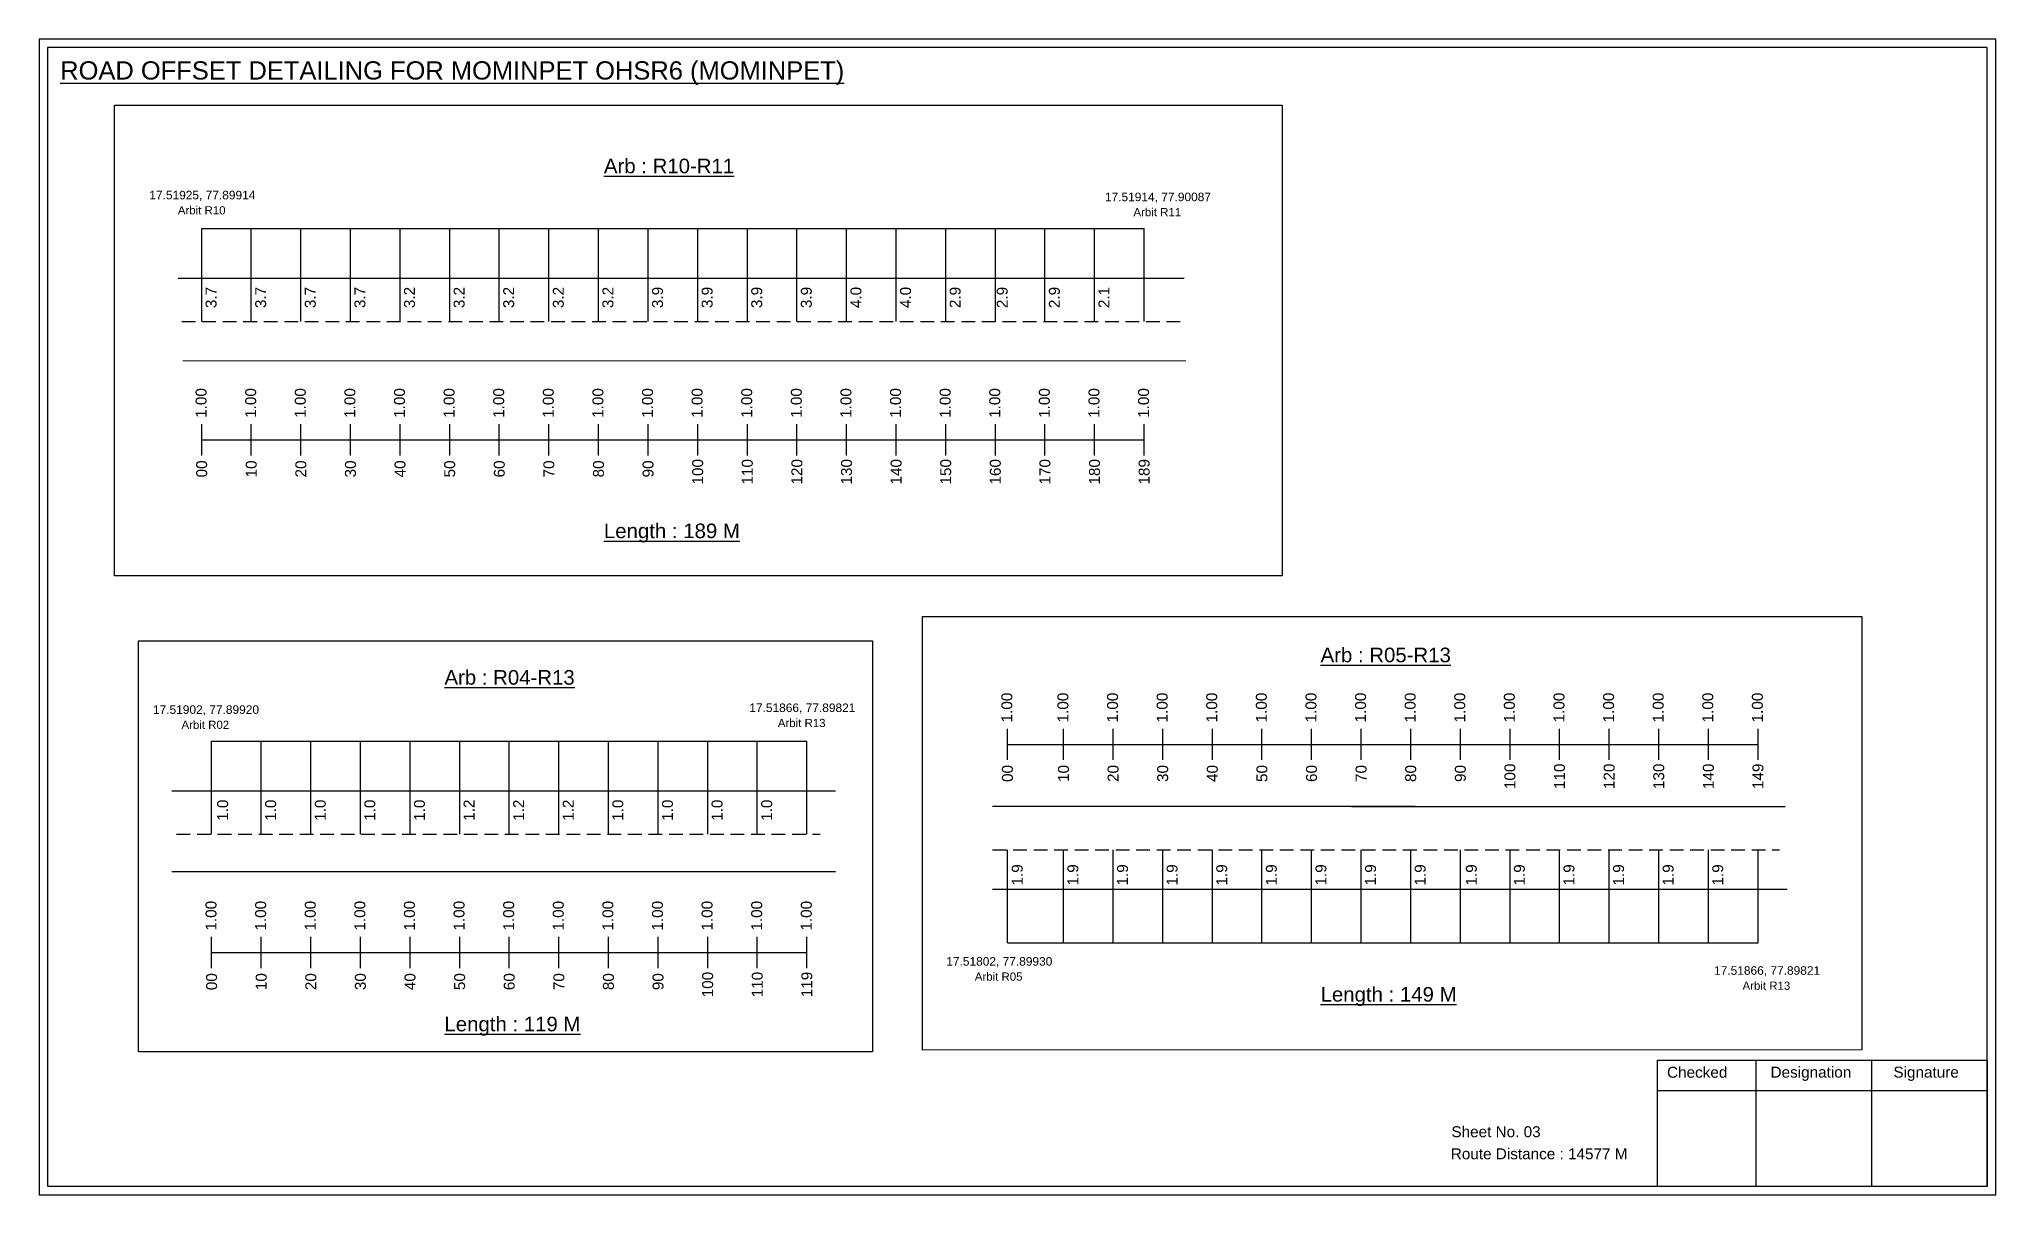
# Model space of a CAD drawing. Header units: inches. Extents: x 777 to 9331, y 1229 to 5049.
# Drawn here: x 4527 to 5063, y 1338 to 1655 of the extents above; entities that cross this region are included whole.
import ezdxf

# ---------------------------------------------------------------- set-up
doc = ezdxf.new("R2010")
doc.units = ezdxf.units.IN
doc.header["$MEASUREMENT"] = 0
doc.linetypes.add('DASHED2', pattern=[0.375, 0.25, -0.125])
doc.layers.add('PDF_Geometry', color=7, linetype='Continuous')
doc.layers.add('PDF_Text', color=5, linetype='Continuous')
doc.styles.add('PDF Arial', font='arial.ttf')
doc.styles.get("Standard").update_dxf_attribs({"font": 'arial.ttf'})

msp = doc.modelspace()

# ---------------------------------------------------------------- texts
at = {"color": 242, "true_color": 0xcd2027}
for s, height, p in [('%%UROAD OFFSET DETAILING FOR MOMINPET OHSR6 (MOMINPET)', 5, (4532.57, 1643.77)), ('%%UArb : R10-R11', 4, (4681.64, 1618.09)), ('%%ULength : 189 M', 4, (4681.64, 1518.09)), ('%%UArb : R05-R13', 4, (4878.13, 1484.08)), ('%%UArb : R04-R13', 4, (4637.92, 1477.94)), ('%%ULength : 149 M', 4, (4878.13, 1391.08)), ('%%ULength : 119 M', 4, (4637.92, 1382.94))]:
    msp.add_text(s, height=height, dxfattribs=at).set_placement(p)
at = {"color": 5}
for s, height, p in [('17.51925, 77.89914', 2.34, (4557, 1610.94)), ('17.51914, 77.90087', 2.34, (4819, 1610.44)), ('Arbit R10', 2.246, (4564.82, 1606.82)), ('Arbit R11', 2.246, (4826.82, 1606.32)), ('17.51902, 77.89920', 2.34, (4558, 1469.94)), ('17.51866, 77.89821', 2.34, (4721.5, 1470.44)), ('Arbit R02', 2.246, (4565.82, 1465.82)), ('Arbit R13', 2.246, (4729.32, 1466.32)), ('17.51802, 77.89930', 2.34, (4775.5, 1400.94)), ('17.51866, 77.89821', 2.34, (4986, 1398.44)), ('Arbit R05', 2.246, (4783.32, 1396.82)), ('Arbit R13', 2.246, (4993.82, 1394.32))]:
    msp.add_text(s, height=height, dxfattribs=at).set_placement(p)
for s, p in [('3.7', (4575.43, 1581.13)), ('3.7', (4589.03, 1581.13)), ('3.7', (4602.63, 1581.13)), ('3.7', (4616.23, 1581.13)), ('3.2', (4629.83, 1581.13)), ('3.2', (4643.43, 1581.13)), ('3.2', (4657.03, 1581.13)), ('3.2', (4670.63, 1581.13)), ('3.2', (4684.23, 1581.13)), ('3.9', (4697.83, 1581.13)), ('3.9', (4711.43, 1581.13)), ('3.9', (4725.03, 1581.13)), ('3.9', (4738.63, 1581.13)), ('4.0', (4752.23, 1581.13)), ('4.0', (4765.83, 1581.13)), ('2.9', (4779.43, 1581.13)), ('2.9', (4792.34, 1581.13)), ('2.9', (4806.63, 1581.13)), ('2.1', (4820.23, 1581.13)), ('1.0', (4578.6, 1440.62)), ('1.0', (4591.76, 1440.62)), ('1.0', (4605.36, 1440.62)), ('1.0', (4618.96, 1440.62)), ('1.0', (4632.56, 1440.62)), ('1.2', (4646.16, 1440.62)), ('1.2', (4659.76, 1440.62)), ('1.2', (4673.36, 1440.62)), ('1.0', (4686.96, 1440.62)), ('1.0', (4700.56, 1440.62)), ('1.0', (4714.16, 1440.62)), ('1.0', (4727.76, 1440.62)), ('1.9', (4796.46, 1422.89)), ('1.9', (4811.72, 1422.89)), ('1.9', (4825.32, 1422.89)), ('1.9', (4838.92, 1422.89)), ('1.9', (4852.52, 1422.89)), ('1.9', (4866.12, 1422.89)), ('1.9', (4879.72, 1422.89)), ('1.9', (4893.32, 1422.89)), ('1.9', (4906.92, 1422.89)), ('1.9', (4920.95, 1422.89)), ('1.9', (4934.12, 1422.89)), ('1.9', (4947.72, 1422.89)), ('1.9', (4961.32, 1422.89)), ('1.9', (4974.92, 1422.89)), ('1.9', (4988.52, 1422.89))]:
    msp.add_text(s, height=3, rotation=90).set_placement(p)
at = {"color": 217, "true_color": 0x93278f}
for s, p in [('1.00', (4572.69, 1551.05)), ('1.00', (4586.29, 1551.05)), ('1.00', (4599.89, 1551.05)), ('1.00', (4613.49, 1551.05)), ('1.00', (4627.09, 1551.05)), ('1.00', (4640.69, 1551.05)), ('1.00', (4654.29, 1551.05)), ('1.00', (4667.89, 1551.05)), ('1.00', (4681.49, 1551.05)), ('1.00', (4695.09, 1551.05)), ('1.00', (4708.69, 1551.05)), ('1.00', (4722.29, 1551.05)), ('1.00', (4735.89, 1551.05)), ('1.00', (4749.49, 1551.05)), ('1.00', (4763.09, 1551.05)), ('1.00', (4776.69, 1551.05)), ('1.00', (4790.29, 1551.05)), ('1.00', (4803.89, 1551.05)), ('1.00', (4817.49, 1551.05)), ('1.00', (4831.09, 1551.05)), ('00', (4572.84, 1534.73)), ('10', (4586.44, 1534.73)), ('20', (4600.04, 1534.73)), ('30', (4613.64, 1534.73)), ('40', (4627.24, 1534.73)), ('50', (4640.84, 1534.73)), ('60', (4654.44, 1534.73)), ('70', (4668.04, 1534.73)), ('80', (4681.64, 1534.73)), ('90', (4695.24, 1534.73)), ('100', (4708.84, 1532.78)), ('110', (4722.44, 1532.78)), ('120', (4736.04, 1532.78)), ('130', (4749.64, 1532.78)), ('140', (4763.24, 1532.78)), ('150', (4776.84, 1532.78)), ('160', (4790.44, 1532.78)), ('170', (4804.04, 1532.78)), ('180', (4817.64, 1532.78)), ('189', (4831.24, 1532.78)), ('1.00', (4793.61, 1467.59)), ('1.00', (4808.98, 1467.59)), ('1.00', (4822.58, 1467.59)), ('1.00', (4836.18, 1467.59)), ('1.00', (4849.78, 1467.59)), ('1.00', (4863.38, 1467.59)), ('1.00', (4876.98, 1467.59)), ('1.00', (4890.58, 1467.59)), ('1.00', (4904.18, 1467.59)), ('1.00', (4917.78, 1467.59)), ('1.00', (4931.38, 1467.59)), ('1.00', (4944.98, 1467.59)), ('1.00', (4958.58, 1467.59)), ('1.00', (4972.18, 1467.59)), ('1.00', (4985.78, 1467.59)), ('1.00', (4999.38, 1467.59)), ('00', (4793.76, 1451.27)), ('10', (4809.13, 1451.27)), ('20', (4822.73, 1451.27)), ('30', (4836.33, 1451.27)), ('40', (4849.93, 1451.27)), ('50', (4863.53, 1451.27)), ('60', (4877.13, 1451.27)), ('70', (4890.73, 1451.27)), ('80', (4904.33, 1451.27)), ('90', (4917.93, 1451.27)), ('100', (4931.53, 1449.32)), ('110', (4945.13, 1449.32)), ('120', (4958.73, 1449.32)), ('130', (4972.33, 1449.32)), ('140', (4985.93, 1449.32)), ('149', (4999.53, 1449.32)), ('1.00', (4575.42, 1410.54)), ('1.00', (4589.02, 1410.54)), ('1.00', (4602.62, 1410.54)), ('1.00', (4616.22, 1410.54)), ('1.00', (4629.82, 1410.54)), ('1.00', (4643.42, 1410.54)), ('1.00', (4657.02, 1410.54)), ('1.00', (4670.62, 1410.54)), ('1.00', (4684.22, 1410.54)), ('1.00', (4697.82, 1410.54)), ('1.00', (4711.42, 1410.54)), ('1.00', (4725.02, 1410.54)), ('1.00', (4738.62, 1410.54)), ('00', (4575.57, 1394.22)), ('10', (4589.17, 1394.22)), ('20', (4602.77, 1394.22)), ('30', (4616.37, 1394.22)), ('40', (4629.97, 1394.22)), ('50', (4643.57, 1394.22)), ('60', (4657.17, 1394.22)), ('70', (4670.77, 1394.22)), ('80', (4684.37, 1394.22)), ('90', (4697.97, 1394.22)), ('100', (4711.57, 1392.26)), ('110', (4725.17, 1392.26)), ('119', (4738.77, 1392.27))]:
    msp.add_text(s, height=3, rotation=90, dxfattribs=at).set_placement(p)
for s, p in [('Sheet No. 03', (4914, 1353.93)), ('Route Distance : 14577 M', (4913.82, 1347.88))]:
    msp.add_text(s, height=3).set_placement(p)
at = {"layer": 'PDF_Text', "color": 7, "attachment_point": 7, "style": 'PDF Arial'}
for s, insert, char_height in [('Checked', (4973.11, 1370.18), 3.001), ('Designation', (5001.49, 1369.35), 3.0006), ('Signature', (5035.17, 1369.35), 3.001)]:
    msp.add_mtext(s, dxfattribs=dict(at, insert=insert, char_height=char_height))

# ---------------------------------------------------------------- linework, layer by layer
for p, q in [((4571.36, 1577.45), (4571.36, 1602.99)), ((4584.96, 1577.45), (4584.96, 1602.99)), ((4598.56, 1577.45), (4598.56, 1602.99)), ((4612.16, 1577.45), (4612.16, 1602.99)), ((4625.76, 1577.45), (4625.76, 1602.99)), ((4639.36, 1577.45), (4639.36, 1602.99)), ((4652.96, 1577.45), (4652.96, 1602.99)), ((4666.56, 1577.45), (4666.56, 1602.99)), ((4680.16, 1577.45), (4680.16, 1602.99)), ((4693.76, 1577.45), (4693.76, 1602.99)), ((4707.36, 1577.45), (4707.36, 1602.99)), ((4720.96, 1577.45), (4720.96, 1602.99)), ((4734.56, 1577.45), (4734.56, 1602.99)), ((4748.16, 1577.45), (4748.16, 1602.99)), ((4761.76, 1577.45), (4761.76, 1602.99)), ((4775.36, 1577.45), (4775.36, 1602.99)), ((4788.96, 1577.45), (4788.96, 1602.99)), ((4802.56, 1577.45), (4802.56, 1602.99)), ((4816.16, 1577.45), (4816.16, 1602.99)), ((4829.76, 1577.45), (4829.76, 1602.99)), ((4564.94, 1589.34), (4840.74, 1589.34)), ((4566.19, 1566.77), (4841.19, 1566.73)), ((4574.09, 1436.94), (4574.09, 1462.48)), ((4587.69, 1436.94), (4587.69, 1462.48)), ((4601.29, 1436.94), (4601.29, 1462.48)), ((4614.89, 1436.94), (4614.89, 1462.48)), ((4628.49, 1436.94), (4628.49, 1462.48)), ((4642.09, 1436.94), (4642.09, 1462.48)), ((4655.69, 1436.94), (4655.69, 1462.48)), ((4669.29, 1436.94), (4669.29, 1462.48)), ((4682.89, 1436.94), (4682.89, 1462.48)), ((4696.49, 1436.94), (4696.49, 1462.48)), ((4710.09, 1436.94), (4710.09, 1462.48)), ((4723.69, 1436.94), (4723.69, 1462.48)), ((4737.29, 1436.94), (4737.29, 1462.48)), ((4563.22, 1448.83), (4745.12, 1448.83)), ((4904.06, 1444.58), (4788.22, 1444.58)), ((4886.58, 1444.58), (5005.48, 1444.58)), ((4792.29, 1407.16), (4792.29, 1432.69)), ((4807.66, 1407.16), (4807.66, 1432.69)), ((4821.26, 1407.16), (4821.26, 1432.69)), ((4834.86, 1407.16), (4834.86, 1432.69)), ((4848.46, 1407.16), (4848.46, 1432.69)), ((4862.06, 1407.16), (4862.06, 1432.69)), ((4875.66, 1407.16), (4875.66, 1432.69)), ((4889.26, 1407.16), (4889.26, 1432.69)), ((4902.86, 1407.16), (4902.86, 1432.69)), ((4916.46, 1407.16), (4916.46, 1432.69)), ((4930.06, 1407.16), (4930.06, 1432.69)), ((4943.66, 1407.16), (4943.66, 1432.69)), ((4957.26, 1407.16), (4957.26, 1432.69)), ((4970.86, 1407.16), (4970.86, 1432.69)), ((4984.46, 1407.16), (4984.46, 1432.69)), ((4998.06, 1407.16), (4998.06, 1432.69)), ((4745.12, 1426.64), (4563.22, 1426.64)), ((4788.22, 1421.89), (5006.03, 1421.89))]:
    msp.add_line(p, q)
at = {"color": 5}
for p, q in [((4571.36, 1602.97), (4829.76, 1602.99)), ((4574.09, 1462.48), (4737.29, 1462.48)), ((4792.29, 1407.16), (4998.06, 1407.16))]:
    msp.add_line(p, q, dxfattribs=at)
at = {"linetype": 'DASHED2', "ltscale": 15}
for p, q in [((4565.9, 1577.45), (4839.95, 1577.5)), ((4564.49, 1436.94), (4740.9, 1436.94)), ((4788.22, 1432.69), (5003.99, 1432.69))]:
    msp.add_line(p, q, dxfattribs=at)
at = {"color": 217, "true_color": 0x93278f}
for p, q in [((4571.36, 1540.75), (4571.36, 1549.31)), ((4571.36, 1545.02), (4829.76, 1545.07)), ((4584.96, 1540.75), (4584.96, 1549.31)), ((4598.56, 1540.75), (4598.56, 1549.31)), ((4612.16, 1540.75), (4612.16, 1549.31)), ((4625.76, 1540.75), (4625.76, 1549.31)), ((4639.36, 1540.75), (4639.36, 1549.31)), ((4652.96, 1540.75), (4652.96, 1549.31)), ((4666.56, 1540.75), (4666.56, 1549.31)), ((4680.16, 1540.75), (4680.16, 1549.31)), ((4693.76, 1540.75), (4693.76, 1549.31)), ((4707.36, 1540.75), (4707.36, 1549.31)), ((4720.96, 1540.75), (4720.96, 1549.31)), ((4734.56, 1540.75), (4734.56, 1549.31)), ((4748.16, 1540.75), (4748.16, 1549.31)), ((4761.76, 1540.75), (4761.76, 1549.31)), ((4775.36, 1540.75), (4775.36, 1549.31)), ((4788.96, 1540.75), (4788.96, 1549.31)), ((4802.56, 1540.75), (4802.56, 1549.31)), ((4816.16, 1540.75), (4816.16, 1549.31)), ((4829.76, 1540.75), (4829.76, 1549.31)), ((4792.29, 1457.3), (4792.29, 1465.86)), ((4807.66, 1457.3), (4807.66, 1465.86)), ((4821.26, 1457.3), (4821.26, 1465.86)), ((4834.86, 1457.3), (4834.86, 1465.86)), ((4848.46, 1457.3), (4848.46, 1465.86)), ((4862.06, 1457.3), (4862.06, 1465.86)), ((4875.66, 1457.3), (4875.66, 1465.86)), ((4889.26, 1457.3), (4889.26, 1465.86)), ((4902.86, 1457.3), (4902.86, 1465.86)), ((4916.46, 1457.3), (4916.46, 1465.86)), ((4930.06, 1457.3), (4930.06, 1465.86)), ((4943.66, 1457.3), (4943.66, 1465.86)), ((4957.26, 1457.3), (4957.26, 1465.86)), ((4970.86, 1457.3), (4970.86, 1465.86)), ((4984.46, 1457.3), (4984.46, 1465.86)), ((4998.06, 1457.3), (4998.06, 1465.86)), ((4792.29, 1461.57), (4998.06, 1461.57)), ((4574.09, 1400.24), (4574.09, 1408.8)), ((4587.69, 1400.24), (4587.69, 1408.8)), ((4601.29, 1400.24), (4601.29, 1408.8)), ((4614.89, 1400.24), (4614.89, 1408.8)), ((4628.49, 1400.24), (4628.49, 1408.8)), ((4642.09, 1400.24), (4642.09, 1408.8)), ((4655.69, 1400.24), (4655.69, 1408.8)), ((4669.29, 1400.24), (4669.29, 1408.8)), ((4682.89, 1400.24), (4682.89, 1408.8)), ((4696.49, 1400.24), (4696.49, 1408.8)), ((4710.09, 1400.24), (4710.09, 1408.8)), ((4723.69, 1400.24), (4723.69, 1408.8)), ((4737.29, 1400.24), (4737.29, 1408.8)), ((4574.09, 1404.51), (4737.29, 1404.54))]:
    msp.add_line(p, q, dxfattribs=at)
for points in [[(4547.5, 1636.77), (4867.55, 1636.77), (4867.55, 1507.78), (4547.5, 1507.78)], [(4769, 1496.6), (5026.53, 1496.66), (5026.53, 1377.83), (4769, 1377.78)], [(4554, 1489.96), (4755.24, 1489.96), (4755.24, 1377.28), (4554, 1377.28)]]:
    msp.add_lwpolyline(points, close=True)
at = {"layer": 'PDF_Geometry'}
for points in [[(4526.79, 1654.84), (4526.79, 1338.13), (5063.27, 1338.13), (5063.27, 1654.84)], [(4529.12, 1652.51), (4529.12, 1340.55), (5060.85, 1340.55), (5060.85, 1652.51)]]:
    msp.add_lwpolyline(points, close=True, dxfattribs=at)
at = {"layer": 'PDF_Geometry', "color": 242, "true_color": 0xcc1f26}
msp.add_lwpolyline([(5060.85, 1340.45), (4970.5, 1340.45), (4970.5, 1375.07), (5060.85, 1375.07)], close=True, dxfattribs=at)
for points in [[(4997.49, 1375.07), (4997.49, 1340.45)], [(5029.21, 1375.07), (5029.21, 1340.45)], [(4970.5, 1366.69), (5060.85, 1366.69)]]:
    msp.add_lwpolyline(points, dxfattribs=at)

msp.set_redraw_order([(e.dxf.handle, doc.entitydb.next_handle()) for e in msp.query("TEXT MTEXT ATTDEF DIMENSION ARC_DIMENSION")])  # texts and dimensions are drawn at this point

doc.saveas('drawing.dxf')
